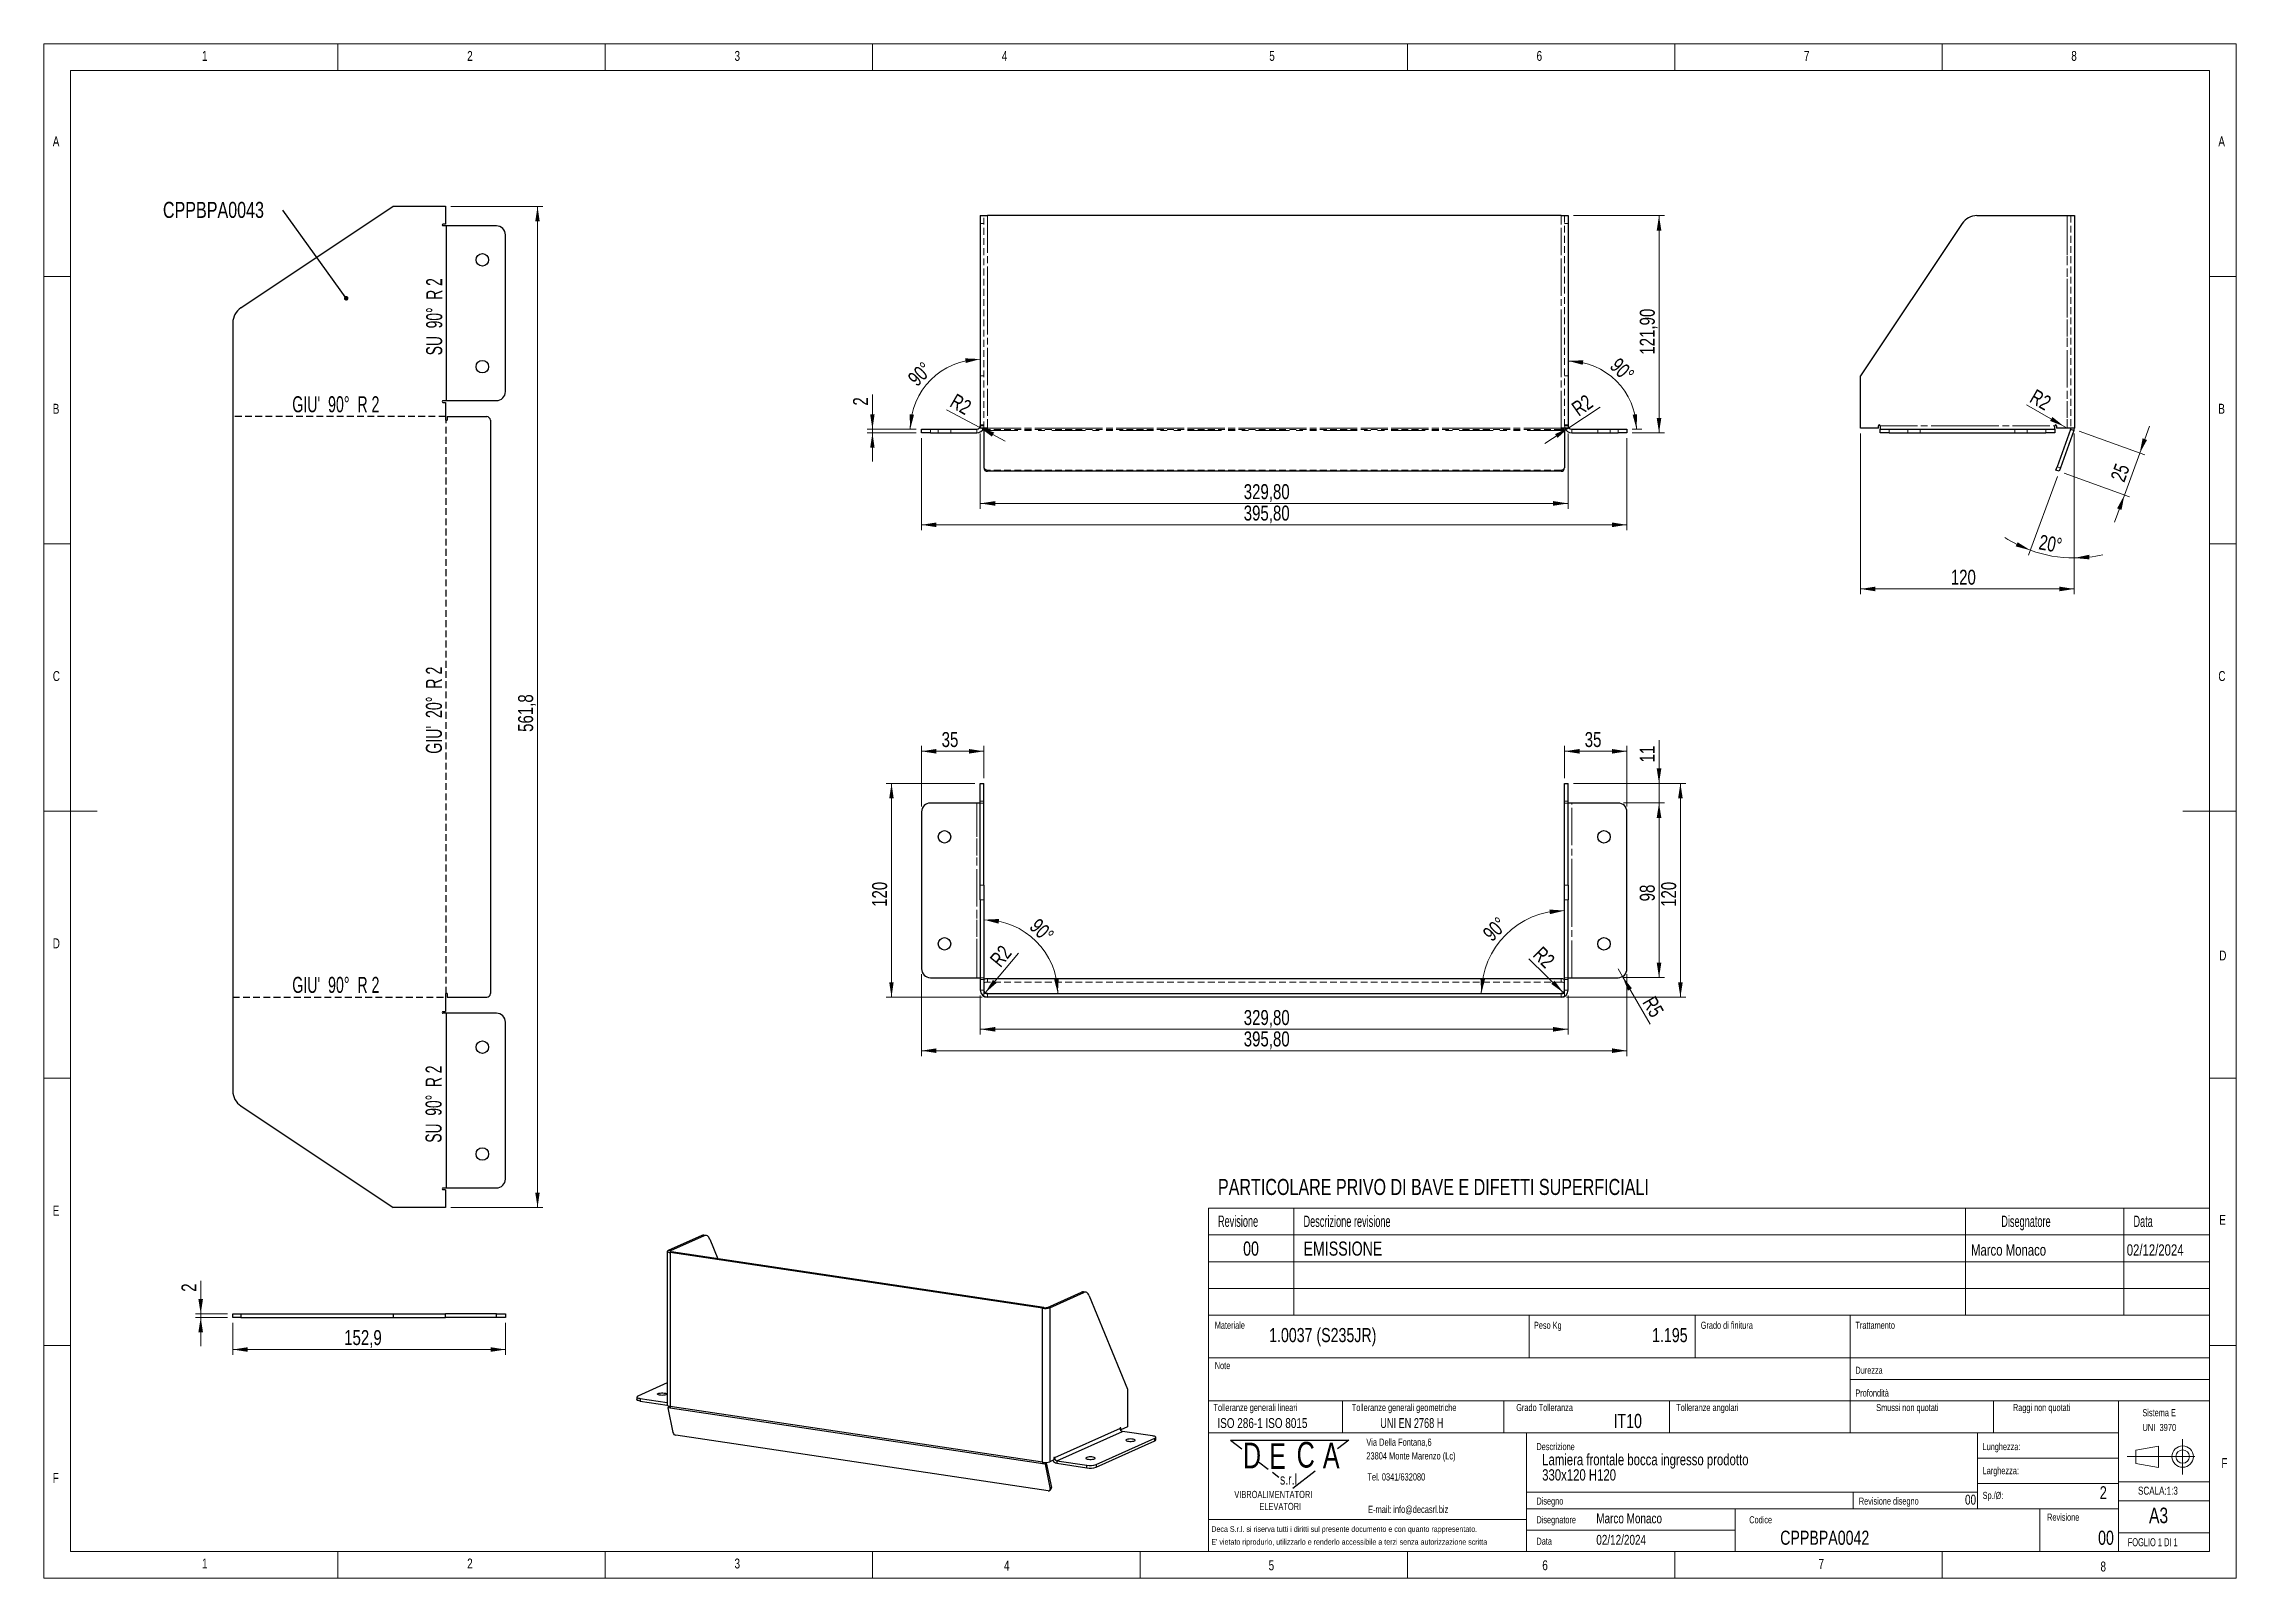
# Model space of a CAD drawing. Header units: millimetres. Extents: x 15 to 1245, y 15 to 876.
import ezdxf

# ---------------------------------------------------------------- set-up
doc = ezdxf.new("R2010")
doc.units = ezdxf.units.MM
doc.header["$LTSCALE"] = 3
for name, pattern in [('CENTERX2', [20.32, 12.7, -2.54, 2.54, -2.54]), ('HIDDEN', [1.905, 1.27, -0.635]), ('PHANTOM', [12.7, 6.35, -1.27, 1.27, -1.27, 1.27, -1.27])]:
    doc.linetypes.add(name, pattern=pattern)
doc.layers.add('FORMAT', color=7, linetype='Continuous')
doc.layers.add('TESTO', color=179, linetype='Continuous')
doc.styles.add('SLDTEXTSTYLE0', font='TXT', dxfattribs={"width": 0.75})
doc.styles.add('SLDTEXTSTYLE1', font='TXT', dxfattribs={"width": 0.732984})
doc.styles.add('SLDTEXTSTYLE2', font='TXT', dxfattribs={"width": 0.643617})
doc.styles.add('SLDTEXTSTYLE3', font='TXT', dxfattribs={"width": 0.694444})
doc.styles.add('SLDTEXTSTYLE4', font='TXT', dxfattribs={"width": 0.692308})
doc.styles.add('SLDTEXTSTYLE5', font='TXT', dxfattribs={"width": 0.605})
doc.styles.add('SLDTEXTSTYLE6', font='TXT', dxfattribs={"width": 0.645833})
doc.styles.add('SLDTEXTSTYLE7', font='TXT', dxfattribs={"width": 0.660714})
doc.dimstyles.new('SLDDIMSTYLE0', dxfattribs={"dimtxt": 8.4, "dimasz": 8.4, "dimexe": 0, "dimexo": 0.0625, "dimgap": 2.1, "dimtad": 1, "dimrnd": 1e-09, "dimzin": 12, "dimdsep": 46, "dimtxsty": 'SLDTEXTSTYLE0', "dimsah": 1, "dimcen": 0.09, "dimadec": 0, "dimazin": 3, "dimtfac": 1, "dimtofl": 0, "dimtmove": 0, "dimatfit": 3, "dimfxl": 1, "dimfrac": 2, "dimtolj": 1, "dimtzin": 12, "dimarcsym": 0})
doc.dimstyles.new('SLDDIMSTYLE1', dxfattribs={"dimtxt": 8.4, "dimasz": 8.4, "dimexe": 0, "dimexo": 0.0625, "dimgap": 2.1, "dimtad": 1, "dimrnd": 1e-09, "dimzin": 12, "dimdsep": 46, "dimtxsty": 'SLDTEXTSTYLE0', "dimsah": 1, "dimcen": 0.09, "dimadec": 0, "dimazin": 3, "dimtfac": 1, "dimtmove": 0, "dimatfit": 0, "dimfxl": 1, "dimfrac": 2, "dimtolj": 1, "dimtzin": 12, "dimarcsym": 0})
doc.dimstyles.new('SLDDIMSTYLE2', dxfattribs={"dimtxt": 8.4, "dimasz": 8.4, "dimexe": 0, "dimexo": 0.0625, "dimgap": 2.1, "dimtad": 1, "dimrnd": 1e-09, "dimzin": 12, "dimdsep": 46, "dimtxsty": 'SLDTEXTSTYLE0', "dimsah": 1, "dimcen": 0, "dimadec": 0, "dimazin": 3, "dimtfac": 1, "dimtofl": 0, "dimtmove": 0, "dimatfit": 3, "dimfxl": 1, "dimfrac": 2, "dimtolj": 1, "dimtzin": 12, "dimarcsym": 0})
doc.dimstyles.new('SLDDIMSTYLE3', dxfattribs={"dimtxt": 8.4, "dimasz": 8.4, "dimexe": 0, "dimexo": 0.0625, "dimgap": 2.1, "dimtad": 1, "dimdec": 4, "dimlfac": 3, "dimzin": 12, "dimdsep": 46, "dimtxsty": 'SLDTEXTSTYLE0', "dimsah": 1, "dimcen": 0.09, "dimazin": 3, "dimtfac": 1, "dimtofl": 0, "dimtmove": 0, "dimatfit": 3, "dimfxl": 1, "dimfrac": 2, "dimtolj": 1, "dimtzin": 12, "dimarcsym": 0})
doc.dimstyles.new('SLDDIMSTYLE4', dxfattribs={"dimtxt": 8.4, "dimasz": 8.4, "dimexe": 0, "dimexo": 0.0625, "dimgap": 2.1, "dimtad": 1, "dimrnd": 1e-09, "dimzin": 12, "dimdsep": 46, "dimtxsty": 'SLDTEXTSTYLE0', "dimsah": 1, "dimcen": 0, "dimadec": 0, "dimazin": 3, "dimtfac": 1, "dimtofl": 0, "dimtmove": 1, "dimatfit": 3, "dimfxl": 1, "dimfrac": 2, "dimtolj": 1, "dimtzin": 12, "dimarcsym": 0})
doc.dimstyles.new('SLDDIMSTYLE5', dxfattribs={"dimtxt": 8.4, "dimasz": 8.4, "dimexe": 0, "dimexo": 0.0625, "dimgap": 2.1, "dimtad": 1, "dimdec": 4, "dimlfac": 3, "dimzin": 12, "dimdsep": 46, "dimtxsty": 'SLDTEXTSTYLE0', "dimsah": 1, "dimcen": 0.09, "dimazin": 3, "dimtfac": 1, "dimtofl": 0, "dimtmove": 0, "dimatfit": 3, "dimfxl": 1, "dimfrac": 2, "dimtolj": 1, "dimtzin": 12, "dimarcsym": 0})
doc.dimstyles.new('SLDDIMSTYLE6', dxfattribs={"dimtxt": 8.4, "dimasz": 8.4, "dimexe": 0, "dimexo": 0.0625, "dimgap": 2.1, "dimtad": 1, "dimrnd": 1e-09, "dimzin": 12, "dimdsep": 46, "dimtxsty": 'SLDTEXTSTYLE0', "dimsah": 1, "dimcen": 0, "dimadec": 0, "dimazin": 3, "dimtfac": 1, "dimtofl": 0, "dimtmove": 1, "dimatfit": 3, "dimfxl": 1, "dimfrac": 2, "dimtolj": 1, "dimtzin": 12, "dimarcsym": 0})
doc.dimstyles.new('SLDDIMSTYLE7', dxfattribs={"dimtxt": 8.4, "dimasz": 8.4, "dimexe": 0, "dimexo": 0.0625, "dimgap": 2.1, "dimtad": 1, "dimdec": 1, "dimrnd": 1e-09, "dimzin": 12, "dimdsep": 46, "dimtxsty": 'SLDTEXTSTYLE0', "dimsah": 1, "dimcen": 0.09, "dimadec": 0, "dimazin": 3, "dimtfac": 1, "dimtdec": 1, "dimtofl": 0, "dimtmove": 0, "dimatfit": 3, "dimfxl": 1, "dimfrac": 2, "dimtolj": 1, "dimtzin": 12, "dimarcsym": 0})
doc.dimstyles.new('SLDDIMSTYLE8', dxfattribs={"dimtxt": 0.18, "dimasz": 2.584615, "dimexe": 0, "dimexo": 0.0625, "dimgap": 0, "dimtad": 0, "dimtih": 1, "dimtoh": 1, "dimdec": 0, "dimrnd": 1e-09, "dimzin": 0, "dimdsep": 46, "dimtxsty": 'Standard', "dimblk1": 'DOT', "dimblk2": 'DOT', "dimsah": 1, "dimcen": 0.09, "dimadec": 0, "dimazin": 0, "dimtfac": 2.584615, "dimtdec": 0, "dimtofl": 0, "dimtmove": 0, "dimatfit": 3, "dimldrblk": 'DOT', "dimfxl": 1, "dimfrac": 2, "dimtolj": 1, "dimtzin": 0, "dimarcsym": 0})

msp = doc.modelspace()

# ---------------------------------------------------------------- texts
at = {"color": 7, "linetype": 'Continuous', "lineweight": 0}
for s, insert, char_height, attachment_point, style in [('1', (103.75, 872.004073), 5.55625, 1, 'SLDTEXTSTYLE0'), ('2', (252.5, 872.004073), 5.55625, 1, 'SLDTEXTSTYLE0'), ('3', (402.5, 872.004073), 5.55625, 1, 'SLDTEXTSTYLE0'), ('4', (552.5, 872.004073), 5.55625, 1, 'SLDTEXTSTYLE0'), ('5', (702.5, 872.004073), 5.55625, 1, 'SLDTEXTSTYLE0'), ('6', (852.5, 872.004073), 5.55625, 1, 'SLDTEXTSTYLE0'), ('7', (1002.5, 872.004073), 5.55625, 1, 'SLDTEXTSTYLE0'), ('8', (1152.5, 872.004073), 5.55625, 1, 'SLDTEXTSTYLE0'), ('A', (20, 824.004061), 5.55625, 1, 'SLDTEXTSTYLE0'), ('A', (1235, 824.004061), 5.55625, 1, 'SLDTEXTSTYLE0'), ("GIU'  90°  R 2", (178.83894, 678.250801), 9, 2, 'SLDTEXTSTYLE7'), ('B', (20, 674.004061), 5.55625, 1, 'SLDTEXTSTYLE0'), ('B', (1235, 674.004061), 5.55625, 1, 'SLDTEXTSTYLE0'), ('C', (20, 524.004061), 5.55625, 1, 'SLDTEXTSTYLE0'), ('C', (1235, 524.004061), 5.55625, 1, 'SLDTEXTSTYLE0'), ('D', (20, 374.004061), 5.55625, 1, 'SLDTEXTSTYLE0'), ('D', (1235.505744, 367.191262), 5.55625, 1, 'SLDTEXTSTYLE0'), ("GIU'  90°  R 2", (178.83894, 352.429562), 9, 2, 'SLDTEXTSTYLE7'), ('E', (20, 224.004061), 5.55625, 1, 'SLDTEXTSTYLE0'), ('Revisione', (673.737803, 218.485821), 6.35, 1, 'SLDTEXTSTYLE5'), ('Descrizione revisione', (721.743752, 218.430868), 6.35, 1, 'SLDTEXTSTYLE5'), ('Disegnatore', (1113.221982, 218.430868), 6.35, 1, 'SLDTEXTSTYLE5'), ('Data', (1187.377796, 218.430868), 6.35, 1, 'SLDTEXTSTYLE5'), ('E', (1235.499763, 218.879068), 5.55625, 1, 'SLDTEXTSTYLE0'), ('00', (687.861578, 203.908173), 7.9375, 1, 'SLDTEXTSTYLE0'), ('EMISSIONE', (721.743752, 203.908173), 7.9375, 1, 'SLDTEXTSTYLE0'), ('Marco Monaco', (1096.234118, 202.329209), 6.35, 1, 'SLDTEXTSTYLE0'), ('02/12/2024', (1183.621828, 202.329209), 6.35, 1, 'SLDTEXTSTYLE0'), ('Materiale', (671.95411, 158.890755), 3.96875, 1, 'SLDTEXTSTYLE0'), ('1.0037 (S235JR)', (702.440325, 155.381008), 7.9375, 1, 'SLDTEXTSTYLE0'), ('Peso Kg', (851.015394, 158.890755), 3.96875, 1, 'SLDTEXTSTYLE0'), ('1.195', (937.225744, 155.381008), 7.9375, 3, 'SLDTEXTSTYLE0'), ('Grado di finitura', (944.603312, 158.890755), 3.96875, 1, 'SLDTEXTSTYLE0'), ('Trattamento', (1031.406885, 158.890755), 3.96875, 1, 'SLDTEXTSTYLE0'), ('Note', (671.95411, 136.291322), 3.96875, 1, 'SLDTEXTSTYLE0'), ('Durezza', (1031.380091, 133.657336), 3.96875, 1, 'SLDTEXTSTYLE0'), ('Tolleranze generali lineari', (671.242923, 112.731188), 3.96875, 1, 'SLDTEXTSTYLE0'), ('Tolleranze generali geometriche', (748.836138, 112.731188), 3.96875, 1, 'SLDTEXTSTYLE0'), ('Grado Tolleranza', (841.11594, 112.731188), 3.96875, 1, 'SLDTEXTSTYLE0'), ('Tolleranze angolari', (930.878312, 112.731188), 3.96875, 1, 'SLDTEXTSTYLE0'), ('Profondità', (1031.380091, 120.898825), 3.96875, 1, 'SLDTEXTSTYLE0'), ('Smussi non quotati', (1043.057627, 112.731188), 3.96875, 1, 'SLDTEXTSTYLE0'), ('Raggi non quotati', (1119.745559, 112.731188), 3.96875, 1, 'SLDTEXTSTYLE0'), ('ISO 286-1 ISO 8015', (673.435395, 104.810609), 5.55625, 1, 'SLDTEXTSTYLE0'), ('UNI EN 2768 H', (764.780163, 104.810609), 5.55625, 1, 'SLDTEXTSTYLE4'), ('IT10', (895.680414, 107.179056), 7.9375, 1, 'SLDTEXTSTYLE0'), ('Sistema E', (1192.421325, 109.840413), 3.96875, 1, 'SLDTEXTSTYLE0'), ('UNI  3970', (1192.421325, 101.548746), 3.96875, 1, 'SLDTEXTSTYLE3'), ('Descrizione', (852.428707, 90.811596), 3.96875, 1, 'SLDTEXTSTYLE0'), ('Lunghezza:', (1102.708947, 90.811596), 3.96875, 1, 'SLDTEXTSTYLE0'), ('F', (20, 74.004061), 5.55625, 1, 'SLDTEXTSTYLE0'), ('330x120 H120', (855.6391, 76.126608), 6.35, 1, 'SLDTEXTSTYLE0'), ('Lamiera frontale bocca ingresso prodotto', (855.6391, 84.714876), 6.35, 1, 'SLDTEXTSTYLE0'), ('Larghezza:', (1102.756737, 77.309412), 3.96875, 1, 'SLDTEXTSTYLE0'), ('F', (1236.702007, 82.375726), 5.55625, 1, 'SLDTEXTSTYLE0'), ('00', (1099.074864, 61.826466), 5.55625, 3, 'SLDTEXTSTYLE0'), ('Sp./Ø:', (1102.756737, 63.427081), 3.96875, 1, 'SLDTEXTSTYLE0'), ('2', (1172.448555, 66.58501), 7.14375, 3, 'SLDTEXTSTYLE0'), ('SCALA:1:3', (1189.958877, 66.331688), 4.5, 1, 'SLDTEXTSTYLE0'), ('Disegno', (852.428707, 60.247501), 3.96875, 1, 'SLDTEXTSTYLE0'), ('Disegnatore', (852.428707, 49.760551), 3.96875, 1, 'SLDTEXTSTYLE0'), ('Marco Monaco', (886.015653, 51.339516), 5.55625, 1, 'SLDTEXTSTYLE0'), ('Codice', (971.814553, 49.760551), 3.96875, 1, 'SLDTEXTSTYLE0'), ('Revisione disegno', (1033.307763, 60.247501), 3.96875, 1, 'SLDTEXTSTYLE0'), ('Revisione', (1138.957096, 51.175256), 3.96875, 1, 'SLDTEXTSTYLE0'), ('A3', (1196.123671, 54.588979), 8.73125, 1, 'SLDTEXTSTYLE0'), ('Deca S.r.l. si riserva tutti i diritti sul presente documento e con quanto rappresentato.', (670.031631, 44.148274), 3.175, 1, 'SLDTEXTSTYLE0'), ("E' vietato riprodurlo, utilizzarlo e renderlo accessibile a terzi senza autorizzazione scritta", (670.031631, 36.914941), 3.175, 1, 'SLDTEXTSTYLE0'), ('Data', (852.428707, 37.704424), 3.96875, 1, 'SLDTEXTSTYLE0'), ('02/12/2024', (886.015653, 39.283388), 5.55625, 1, 'SLDTEXTSTYLE0'), ('CPPBPA0042', (989.171206, 41.651835), 7.9375, 1, 'SLDTEXTSTYLE0'), ('00', (1176.399665, 41.651835), 7.9375, 3, 'SLDTEXTSTYLE0'), ('FOGLIO 1 DI 1', (1184.177287, 37.425977), 4.5, 1, 'SLDTEXTSTYLE4'), ('1', (103.75, 26.004073), 5.55625, 1, 'SLDTEXTSTYLE0'), ('2', (252.5, 26.004073), 5.55625, 1, 'SLDTEXTSTYLE0'), ('3', (402.5, 26.004073), 5.55625, 1, 'SLDTEXTSTYLE0'), ('4', (553.674626, 24.829447), 5.55625, 1, 'SLDTEXTSTYLE0'), ('5', (702.160623, 24.969983), 5.55625, 1, 'SLDTEXTSTYLE0'), ('6', (855.704281, 25.022471), 5.55625, 1, 'SLDTEXTSTYLE0'), ('7', (1010.669443, 25.748913), 5.55625, 1, 'SLDTEXTSTYLE0'), ('8', (1168.886201, 24.320885), 5.55625, 1, 'SLDTEXTSTYLE0')]:
    msp.add_mtext(s, dxfattribs=dict(at, insert=insert, char_height=char_height, attachment_point=attachment_point, style=style))
at = {"color": 7, "linetype": 'Continuous', "lineweight": 0, "char_height": 9, "attachment_point": 2, "rotation": 90}
for s, insert, style in [('SU  90°  R 2', (229.508283, 722.851863), 'SLDTEXTSTYLE6'), ("GIU'  20°  R 2", (229.33916, 502.064999), 'SLDTEXTSTYLE7'), ('SU  90°  R 2', (229.160255, 281.009385), 'SLDTEXTSTYLE6')]:
    msp.add_mtext(s, dxfattribs=dict(at, insert=insert, style=style))
at = {"layer": 'FORMAT', "char_height": 4.05, "attachment_point": 1, "style": 'SLDTEXTSTYLE2'}
for s, insert in [('Via Della Fontana,6', (756.98422, 93.328939)), ('23804 Monte Marenzo (Lc)', (756.98422, 85.649654)), ('Tel. 0341/632080', (757.586929, 73.850224)), ('VIBROALIMENTATORI', (682.913485, 63.993071)), ('ELEVATORI', (696.984679, 57.266811)), ('E-mail: info@decasrl.biz', (757.975899, 55.599056))]:
    msp.add_mtext(s, dxfattribs=dict(at, insert=insert))
at = {"layer": 'TESTO', "attachment_point": 1, "style": 'SLDTEXTSTYLE1'}
for s, insert, char_height in [('D', (687.735425, 91.038089), 14.4), ('E', (702.440325, 90.71947), 14.4), ('C', (717.887041, 91.458088), 14.4), ('A', (732.580143, 91.038089), 14.4), ('s.r.l.', (708.547859, 73.510918), 6)]:
    msp.add_mtext(s, dxfattribs=dict(at, insert=insert, char_height=char_height))

# ---------------------------------------------------------------- blocks, each defined once
blk = doc.blocks.new('SW_NOTE_0')
at = {"color": 0, "linetype": 'Continuous', "lineweight": 0, "insert": (0, 116), "char_height": 90, "attachment_point": 1, "style": 'SLDTEXTSTYLE0'}
blk.add_mtext('PARTICOLARE PRIVO DI BAVE E DIFETTI SUPERFICIALI', dxfattribs=at)
blk = doc.blocks.new('Particolare privo di bave e dif.sup.')
at = {"color": 7, "linetype": 'Continuous', "lineweight": 0}
blk.add_blockref('SW_NOTE_0', (8, -6), dxfattribs=at)
blk = doc.blocks.new('_D')
at = {"color": 7, "linetype": 'Continuous', "lineweight": 0}
for p, q in [((868.2, 464), (868.2, 482)), ((903.2, 448), (903.2, 482)), ((868.2, 479), (903.2, 479))]:
    blk.add_line(p, q, dxfattribs=at)
at = {"color": 7, "linetype": 'Continuous', "lineweight": 18}
for points in [[(868.2, 479), (876.6, 477.7), (876.6, 480.3)], [(903.2, 479), (894.8, 480.3), (894.8, 477.7)]]:
    blk.add_solid(points, dxfattribs=at)
at = {"color": 7, "linetype": 'Continuous', "lineweight": 18, "insert": (879.5, 489.8), "char_height": 8.4, "attachment_point": 1, "style": 'SLDTEXTSTYLE0'}
blk.add_mtext('35', dxfattribs=at)
blk = doc.blocks.new('_D_1')
at = {"color": 7, "linetype": 'Continuous', "lineweight": 0}
for p, q in [((873.2, 461), (936.2, 461)), ((933.2, 461), (933.2, 341)), ((869.2, 341), (936.2, 341))]:
    blk.add_line(p, q, dxfattribs=at)
at = {"color": 7, "linetype": 'Continuous', "lineweight": 18}
for points in [[(933.2, 461), (931.9, 452.6), (934.5, 452.6)], [(933.2, 341), (934.5, 349.4), (931.9, 349.4)]]:
    blk.add_solid(points, dxfattribs=at)
at = {"color": 7, "linetype": 'Continuous', "lineweight": 18, "insert": (922.4, 391.7), "char_height": 8.4, "attachment_point": 1, "rotation": 90, "style": 'SLDTEXTSTYLE0'}
blk.add_mtext('120', dxfattribs=at)
blk = doc.blocks.new('_D_2')
at = {"color": 7, "linetype": 'Continuous', "lineweight": 0}
for p, q in [((901.2, 450), (924.2, 450)), ((921.2, 352), (921.2, 450)), ((901.2, 352), (924.2, 352))]:
    blk.add_line(p, q, dxfattribs=at)
at = {"color": 7, "linetype": 'Continuous', "lineweight": 18}
for points in [[(921.2, 450), (919.9, 441.6), (922.5, 441.6)], [(921.2, 352), (922.5, 360.4), (919.9, 360.4)]]:
    blk.add_solid(points, dxfattribs=at)
at = {"color": 7, "linetype": 'Continuous', "lineweight": 18, "insert": (910.4, 394.8), "char_height": 8.4, "attachment_point": 1, "rotation": 90, "style": 'SLDTEXTSTYLE0'}
blk.add_mtext('98', dxfattribs=at)
blk = doc.blocks.new('_D_3')
at = {"color": 7, "linetype": 'Continuous', "lineweight": 0}
for p, q in [((921.2, 461), (921.2, 485.2)), ((873.2, 461), (924.2, 461)), ((921.2, 450), (921.2, 461)), ((901.2, 450), (924.2, 450)), ((921.2, 450), (921.2, 433.8))]:
    blk.add_line(p, q, dxfattribs=at)
at = {"color": 7, "linetype": 'Continuous', "lineweight": 18}
for points in [[(921.2, 461), (922.5, 469.4), (919.9, 469.4)], [(921.2, 450), (919.9, 441.6), (922.5, 441.6)]]:
    blk.add_solid(points, dxfattribs=at)
at = {"color": 7, "linetype": 'Continuous', "lineweight": 18, "insert": (910.4, 472.8), "char_height": 8.4, "attachment_point": 1, "rotation": 90, "style": 'SLDTEXTSTYLE0'}
blk.add_mtext('11', dxfattribs=at)
blk = doc.blocks.new('_D_4')
at = {"color": 7, "linetype": 'Continuous', "lineweight": 0}
for p, q in [((540.4, 342), (540.4, 320)), ((870.2, 342), (870.2, 320)), ((540.4, 323), (870.2, 323))]:
    blk.add_line(p, q, dxfattribs=at)
at = {"color": 7, "linetype": 'Continuous', "lineweight": 18}
for points in [[(540.4, 323), (548.8, 321.7), (548.8, 324.3)], [(870.2, 323), (861.8, 324.3), (861.8, 321.7)]]:
    blk.add_solid(points, dxfattribs=at)
at = {"color": 7, "linetype": 'Continuous', "lineweight": 18, "insert": (688.2, 333.8), "char_height": 8.4, "attachment_point": 1, "style": 'SLDTEXTSTYLE0'}
blk.add_mtext('329,80', dxfattribs=at)
blk = doc.blocks.new('_D_5')
at = {"color": 7, "linetype": 'Continuous', "lineweight": 0}
for p, q in [((507.4, 354), (507.4, 308)), ((903.2, 354), (903.2, 308)), ((903.2, 311), (507.4, 311))]:
    blk.add_line(p, q, dxfattribs=at)
at = {"color": 7, "linetype": 'Continuous', "lineweight": 18}
for points in [[(507.4, 311), (515.8, 309.7), (515.8, 312.3)], [(903.2, 311), (894.8, 312.3), (894.8, 309.7)]]:
    blk.add_solid(points, dxfattribs=at)
at = {"color": 7, "linetype": 'Continuous', "lineweight": 18, "insert": (688.2, 321.8), "char_height": 8.4, "attachment_point": 1, "style": 'SLDTEXTSTYLE0'}
blk.add_mtext('395,80', dxfattribs=at)
blk = doc.blocks.new('_D_6')
at = {"color": 7, "linetype": 'Continuous', "lineweight": 0}
for p, q in [((537.4, 461), (487.6, 461)), ((490.6, 341), (490.6, 461)), ((541.4, 341), (487.6, 341))]:
    blk.add_line(p, q, dxfattribs=at)
at = {"color": 7, "linetype": 'Continuous', "lineweight": 18}
for points in [[(490.6, 461), (489.3, 452.6), (491.8, 452.6)], [(490.6, 341), (491.8, 349.4), (489.3, 349.4)]]:
    blk.add_solid(points, dxfattribs=at)
at = {"color": 7, "linetype": 'Continuous', "lineweight": 18, "insert": (479.7, 391.7), "char_height": 8.4, "attachment_point": 1, "rotation": 90, "style": 'SLDTEXTSTYLE0'}
blk.add_mtext('120', dxfattribs=at)
blk = doc.blocks.new('_D_7')
at = {"color": 7, "linetype": 'Continuous', "lineweight": 0}
for p, q in [((507.4, 448), (507.4, 482)), ((542.4, 464), (542.4, 482)), ((542.4, 479), (507.4, 479))]:
    blk.add_line(p, q, dxfattribs=at)
at = {"color": 7, "linetype": 'Continuous', "lineweight": 18}
for points in [[(507.4, 479), (515.8, 477.7), (515.8, 480.3)], [(542.4, 479), (534, 480.3), (534, 477.7)]]:
    blk.add_solid(points, dxfattribs=at)
at = {"color": 7, "linetype": 'Continuous', "lineweight": 18, "insert": (518.7, 489.8), "char_height": 8.4, "attachment_point": 1, "style": 'SLDTEXTSTYLE0'}
blk.add_mtext('35', dxfattribs=at)
blk = doc.blocks.new('_D_8')
at = {"color": 7, "linetype": 'Continuous', "lineweight": 0}
for q in [(898.2, 357), (916.2, 325.8)]:
    blk.add_line((900.7, 352.6), q, dxfattribs=at)
at = {"color": 7, "linetype": 'Continuous', "lineweight": 18}
blk.add_solid([(900.7, 352.6), (903.8, 344.7), (906, 346)], dxfattribs=at)
at = {"color": 7, "linetype": 'Continuous', "lineweight": 18, "insert": (918.9, 342.4), "char_height": 8.4, "attachment_point": 1, "rotation": 300, "style": 'SLDTEXTSTYLE0'}
blk.add_mtext('R5', dxfattribs=at)
blk = doc.blocks.new('_D_9')
at = {"color": 7, "linetype": 'Continuous', "lineweight": 18}
blk.add_arc((542.4, 343), 41.5, 0, 90, dxfattribs=at)
for points in [[(542.4, 384.5), (550.6, 382.3), (550.9, 384.9)], [(583.9, 343), (584.4, 351.5), (581.8, 351.2)]]:
    blk.add_solid(points, dxfattribs=at)
at = {"color": 7, "linetype": 'Continuous', "lineweight": 18, "insert": (573.4, 385.9), "char_height": 8.4, "attachment_point": 1, "rotation": 315, "style": 'SLDTEXTSTYLE0'}
blk.add_mtext('90°', dxfattribs=at)
blk = doc.blocks.new('_D_10')
at = {"color": 7, "linetype": 'Continuous', "lineweight": 18}
blk.add_arc((868.2, 343), 46.7, 90, 180, dxfattribs=at)
for points in [[(868.2, 389.6), (859.7, 390.2), (860, 387.6)], [(821.5, 343), (823.6, 351.2), (821, 351.4)]]:
    blk.add_solid(points, dxfattribs=at)
at = {"color": 7, "linetype": 'Continuous', "lineweight": 18, "insert": (821.6, 377.7), "char_height": 8.4, "attachment_point": 1, "rotation": 45, "style": 'SLDTEXTSTYLE0'}
blk.add_mtext('90°', dxfattribs=at)
blk = doc.blocks.new('_D_11')
at = {"color": 7, "linetype": 'Continuous', "lineweight": 0}
blk.add_line((543.1, 343.4), (561.8, 365.8), dxfattribs=at)
at = {"color": 7, "linetype": 'Continuous', "lineweight": 18}
blk.add_solid([(543.1, 343.4), (549.5, 349), (547.5, 350.7)], dxfattribs=at)
at = {"color": 7, "linetype": 'Continuous', "lineweight": 18, "insert": (545.2, 362.6), "char_height": 8.4, "attachment_point": 1, "rotation": 50.6594, "style": 'SLDTEXTSTYLE0'}
blk.add_mtext('R2', dxfattribs=at)
blk = doc.blocks.new('_D_12')
at = {"color": 7, "linetype": 'Continuous', "lineweight": 0}
blk.add_line((867.6, 343.5), (848.1, 362.5), dxfattribs=at)
at = {"color": 7, "linetype": 'Continuous', "lineweight": 18}
blk.add_solid([(867.6, 343.5), (862.5, 350.3), (860.7, 348.5)], dxfattribs=at)
at = {"color": 7, "linetype": 'Continuous', "lineweight": 18, "insert": (855.8, 370.2), "char_height": 8.4, "attachment_point": 1, "rotation": 315, "style": 'SLDTEXTSTYLE0'}
blk.add_mtext('R2', dxfattribs=at)
blk = doc.blocks.new('_D_13')
at = {"color": 7, "linetype": 'Continuous', "lineweight": 0}
for p, q in [((540.4, 657.3), (540.4, 615.1)), ((870.2, 657.3), (870.2, 615.1)), ((870.2, 618.1), (540.4, 618.1))]:
    blk.add_line(p, q, dxfattribs=at)
at = {"color": 7, "linetype": 'Continuous', "lineweight": 18}
for points in [[(540.4, 618.1), (548.8, 616.8), (548.8, 619.4)], [(870.2, 618.1), (861.8, 619.4), (861.8, 616.8)]]:
    blk.add_solid(points, dxfattribs=at)
at = {"color": 7, "linetype": 'Continuous', "lineweight": 18, "insert": (688.2, 628.9), "char_height": 8.4, "attachment_point": 1, "style": 'SLDTEXTSTYLE0'}
blk.add_mtext('329,80', dxfattribs=at)
blk = doc.blocks.new('_D_14')
at = {"color": 7, "linetype": 'Continuous', "lineweight": 0}
for p, q in [((507.4, 654.7), (507.4, 603.1)), ((903.2, 654.7), (903.2, 603.1)), ((507.4, 606.1), (903.2, 606.1))]:
    blk.add_line(p, q, dxfattribs=at)
at = {"color": 7, "linetype": 'Continuous', "lineweight": 18}
for points in [[(507.4, 606.1), (515.8, 604.8), (515.8, 607.4)], [(903.2, 606.1), (894.8, 607.4), (894.8, 604.8)]]:
    blk.add_solid(points, dxfattribs=at)
at = {"color": 7, "linetype": 'Continuous', "lineweight": 18, "insert": (688.2, 616.9), "char_height": 8.4, "attachment_point": 1, "style": 'SLDTEXTSTYLE0'}
blk.add_mtext('395,80', dxfattribs=at)
blk = doc.blocks.new('_D_15')
at = {"color": 7, "linetype": 'Continuous', "lineweight": 0}
for p, q in [((873.2, 779.6), (924.2, 779.6)), ((921.2, 657.7), (921.2, 779.6)), ((906.2, 657.7), (924.2, 657.7))]:
    blk.add_line(p, q, dxfattribs=at)
at = {"color": 7, "linetype": 'Continuous', "lineweight": 18}
for points in [[(921.2, 779.6), (919.9, 771.2), (922.5, 771.2)], [(921.2, 657.7), (922.5, 666.1), (919.9, 666.1)]]:
    blk.add_solid(points, dxfattribs=at)
at = {"color": 7, "linetype": 'Continuous', "lineweight": 18, "insert": (910.4, 701.6), "char_height": 8.4, "attachment_point": 1, "rotation": 90, "style": 'SLDTEXTSTYLE0'}
blk.add_mtext('121,90', dxfattribs=at)
blk = doc.blocks.new('_D_16')
at = {"color": 7, "linetype": 'Continuous', "lineweight": 0}
blk.add_line((906.2, 659.7), (911.6, 659.7), dxfattribs=at)
at = {"color": 7, "linetype": 'Continuous', "lineweight": 18}
blk.add_arc((870.2, 659.7), 38.3, 0, 90, dxfattribs=at)
for points in [[(870.2, 698.1), (878.4, 695.9), (878.7, 698.4)], [(908.6, 659.7), (908.9, 668.2), (906.4, 667.9)]]:
    blk.add_solid(points, dxfattribs=at)
at = {"color": 7, "linetype": 'Continuous', "lineweight": 18, "insert": (899, 700.5), "char_height": 8.4, "attachment_point": 1, "rotation": 315, "style": 'SLDTEXTSTYLE0'}
blk.add_mtext('90°', dxfattribs=at)
blk = doc.blocks.new('_D_17')
at = {"color": 7, "linetype": 'Continuous', "lineweight": 0}
blk.add_line((504.4, 659.7), (498.1, 659.7), dxfattribs=at)
at = {"color": 7, "linetype": 'Continuous', "lineweight": 18}
blk.add_arc((540.4, 659.7), 39.3, 90, 180, dxfattribs=at)
for points in [[(540.4, 699.1), (531.9, 699.5), (532.2, 696.9)], [(501.1, 659.7), (503.2, 667.9), (500.7, 668.2)]]:
    blk.add_solid(points, dxfattribs=at)
at = {"color": 7, "linetype": 'Continuous', "lineweight": 18, "insert": (499, 689.2), "char_height": 8.4, "attachment_point": 1, "rotation": 45, "style": 'SLDTEXTSTYLE0'}
blk.add_mtext('90°', dxfattribs=at)
blk = doc.blocks.new('_D_18')
at = {"color": 7, "linetype": 'Continuous', "lineweight": 0}
for p, q in [((479.9, 659.7), (479.9, 679.2)), ((504.4, 659.7), (476.9, 659.7)), ((504.4, 657.7), (476.9, 657.7)), ((479.9, 657.7), (479.9, 659.7)), ((479.9, 657.7), (479.9, 641.6))]:
    blk.add_line(p, q, dxfattribs=at)
at = {"color": 7, "linetype": 'Continuous', "lineweight": 18}
for points in [[(479.9, 659.7), (481.1, 668.1), (478.6, 668.1)], [(479.9, 657.7), (478.6, 649.3), (481.1, 649.3)]]:
    blk.add_solid(points, dxfattribs=at)
at = {"color": 7, "linetype": 'Continuous', "lineweight": 18, "insert": (469, 673), "char_height": 8.4, "attachment_point": 1, "rotation": 90, "style": 'SLDTEXTSTYLE0'}
blk.add_mtext('2', dxfattribs=at)
blk = doc.blocks.new('_D_19')
at = {"color": 7, "linetype": 'Continuous', "lineweight": 0}
for q in [(888.2, 672.2), (857.1, 651.7)]:
    blk.add_line((870.6, 660.6), q, dxfattribs=at)
at = {"color": 7, "linetype": 'Continuous', "lineweight": 18}
blk.add_solid([(870.6, 660.6), (862.9, 657), (864.3, 654.9)], dxfattribs=at)
at = {"color": 7, "linetype": 'Continuous', "lineweight": 18, "insert": (871.3, 673.5), "char_height": 8.4, "attachment_point": 1, "rotation": 35.2171, "style": 'SLDTEXTSTYLE0'}
blk.add_mtext('R2', dxfattribs=at)
blk = doc.blocks.new('_D_20')
at = {"color": 7, "linetype": 'Continuous', "lineweight": 0}
for q in [(521.5, 670.7), (554.4, 653.1)]:
    blk.add_line((540.1, 660.7), q, dxfattribs=at)
at = {"color": 7, "linetype": 'Continuous', "lineweight": 18}
blk.add_solid([(540.1, 660.7), (546.9, 655.6), (548.2, 657.9)], dxfattribs=at)
at = {"color": 7, "linetype": 'Continuous', "lineweight": 18, "insert": (526.9, 680.1), "char_height": 8.4, "attachment_point": 1, "rotation": 330, "style": 'SLDTEXTSTYLE0'}
blk.add_mtext('R2', dxfattribs=at)
blk = doc.blocks.new('_D_21')
at = {"color": 7, "linetype": 'Continuous', "lineweight": 0}
for p, q in [((1157, 658.6), (1193.7, 645.3)), ((1190.9, 646.3), (1196.4, 661.5)), ((1190.9, 646.3), (1182.3, 622.8)), ((1148.5, 635.1), (1185.1, 621.8)), ((1182.3, 622.8), (1176.8, 607.6))]:
    blk.add_line(p, q, dxfattribs=at)
at = {"color": 7, "linetype": 'Continuous', "lineweight": 18}
for points in [[(1190.9, 646.3), (1195, 653.7), (1192.5, 654.6)], [(1182.3, 622.8), (1178.2, 615.3), (1180.7, 614.5)]]:
    blk.add_solid(points, dxfattribs=at)
at = {"color": 7, "linetype": 'Continuous', "lineweight": 18, "insert": (1174.3, 632.4), "char_height": 8.4, "attachment_point": 1, "rotation": 70, "style": 'SLDTEXTSTYLE0'}
blk.add_mtext('25', dxfattribs=at)
blk = doc.blocks.new('_D_22')
at = {"color": 7, "linetype": 'Continuous', "lineweight": 0}
for p, q in [((1034.2, 657.3), (1034.2, 567.1)), ((1154.2, 657.3), (1154.2, 567.1)), ((1034.2, 570.1), (1154.2, 570.1))]:
    blk.add_line(p, q, dxfattribs=at)
at = {"color": 7, "linetype": 'Continuous', "lineweight": 18}
for points in [[(1034.2, 570.1), (1042.6, 568.8), (1042.6, 571.4)], [(1154.2, 570.1), (1145.8, 571.4), (1145.8, 568.8)]]:
    blk.add_solid(points, dxfattribs=at)
at = {"color": 7, "linetype": 'Continuous', "lineweight": 18, "insert": (1084.9, 580.9), "char_height": 8.4, "attachment_point": 1, "style": 'SLDTEXTSTYLE0'}
blk.add_mtext('120', dxfattribs=at)
blk = doc.blocks.new('_D_23')
at = {"color": 7, "linetype": 'Continuous', "lineweight": 0}
for p, q in [((1154.2, 657.3), (1154.2, 584.5)), ((1144.7, 633.3), (1128.5, 589))]:
    blk.add_line(p, q, dxfattribs=at)
at = {"color": 7, "linetype": 'Continuous', "lineweight": 18}
for start, end in [(237.24, 250), (250, 270), (270, 282.76)]:
    blk.add_arc((1154.2, 659.6), 72.1, start, end, dxfattribs=at)
for points in [[(1129.6, 591.8), (1122.4, 596.3), (1121.3, 594)], [(1154.2, 587.5), (1162.7, 586.7), (1162.6, 589.3)]]:
    blk.add_solid(points, dxfattribs=at)
at = {"color": 7, "linetype": 'Continuous', "lineweight": 18, "insert": (1135.3, 600.7), "char_height": 8.4, "attachment_point": 1, "rotation": 350, "style": 'SLDTEXTSTYLE0'}
blk.add_mtext('20°', dxfattribs=at)
blk = doc.blocks.new('_D_24')
at = {"color": 7, "linetype": 'Continuous', "lineweight": 0}
for q in [(1127.4, 673.5), (1150.2, 660.3)]:
    blk.add_line((1148.5, 661.3), q, dxfattribs=at)
at = {"color": 7, "linetype": 'Continuous', "lineweight": 18}
blk.add_solid([(1148.5, 661.3), (1141.9, 666.6), (1140.6, 664.4)], dxfattribs=at)
at = {"color": 7, "linetype": 'Continuous', "lineweight": 18, "insert": (1132.7, 682.6), "char_height": 8.4, "attachment_point": 1, "rotation": 330, "style": 'SLDTEXTSTYLE0'}
blk.add_mtext('R2', dxfattribs=at)
blk = doc.blocks.new('_D_25')
at = {"color": 7, "linetype": 'Continuous', "lineweight": 0}
for p, q in [((243.3, 784.8), (295, 784.8)), ((292, 784.8), (292, 223)), ((243.3, 223), (295, 223))]:
    blk.add_line(p, q, dxfattribs=at)
at = {"color": 7, "linetype": 'Continuous', "lineweight": 18}
for points in [[(292, 784.8), (290.7, 776.4), (293.2, 776.4)], [(292, 223), (293.2, 231.4), (290.7, 231.4)]]:
    blk.add_solid(points, dxfattribs=at)
at = {"color": 7, "linetype": 'Continuous', "lineweight": 18, "insert": (281.1, 489.9), "char_height": 8.4, "attachment_point": 1, "rotation": 90, "style": 'SLDTEXTSTYLE0'}
blk.add_mtext('561,8', dxfattribs=at)
blk = doc.blocks.new('SW_NOTE_0_1')
at = {"color": 0, "linetype": 'Continuous', "lineweight": 0, "insert": (-38.9, 4.6), "char_height": 9, "attachment_point": 2, "style": 'SLDTEXTSTYLE0'}
blk.add_mtext('CPPBPA0043', dxfattribs=at)
blk = doc.blocks.new('_Dot')
at = {"color": 0, "linetype": 'ByBlock', "lineweight": -2}
blk.add_line((-0.5, 0), (-1, 0), dxfattribs=at)
at = {"color": 0, "linetype": 'ByBlock', "const_width": 0.5}
blk.add_lwpolyline([(-0.25, 0, 1), (0.25, 0, 1)], format="xyb", close=True, dxfattribs=at)
blk = doc.blocks.new('_D_26')
at = {"color": 7, "linetype": 'Continuous', "lineweight": 0}
for p, q in [((121, 158.3), (121, 140.3)), ((274, 158.3), (274, 140.3)), ((121, 143.3), (274, 143.3))]:
    blk.add_line(p, q, dxfattribs=at)
at = {"color": 7, "linetype": 'Continuous', "lineweight": 18}
for points in [[(121, 143.3), (129.4, 142), (129.4, 144.6)], [(274, 143.3), (265.6, 144.6), (265.6, 142)]]:
    blk.add_solid(points, dxfattribs=at)
at = {"color": 7, "linetype": 'Continuous', "lineweight": 18, "insert": (183.5, 154.2), "char_height": 8.4, "attachment_point": 1, "style": 'SLDTEXTSTYLE0'}
blk.add_mtext('152,9', dxfattribs=at)
blk = doc.blocks.new('_D_27')
at = {"color": 7, "linetype": 'Continuous', "lineweight": 0}
for p, q in [((103, 163.3), (103, 181.9)), ((118, 163.3), (100, 163.3)), ((118, 161.3), (100, 161.3)), ((103, 161.3), (103, 163.3)), ((103, 161.3), (103, 145.2))]:
    blk.add_line(p, q, dxfattribs=at)
at = {"color": 7, "linetype": 'Continuous', "lineweight": 18}
for points in [[(103, 163.3), (104.3, 171.7), (101.7, 171.7)], [(103, 161.3), (101.7, 152.9), (104.3, 152.9)]]:
    blk.add_solid(points, dxfattribs=at)
at = {"color": 7, "linetype": 'Continuous', "lineweight": 18, "insert": (92.2, 175.7), "char_height": 8.4, "attachment_point": 1, "rotation": 90, "style": 'SLDTEXTSTYLE0'}
blk.add_mtext('2', dxfattribs=at)

# ---------------------------------------------------------------- dimensions: what is measured, and where the dimension line sits
at = {"color": 7, "linetype": 'Continuous', "lineweight": 18}
for base, p1, p2, angle, dimstyle, picture, middle in [((291.953459, 222.984387), (240.326912, 784.826864), (240.326912, 222.984387), 90, 'SLDDIMSTYLE7', '_D_25', (291.953459, 503.905625)), ((921.212574, 779.623133), (903.212574, 657.723133), (870.212574, 779.623133), 90, 'SLDDIMSTYLE0', '_D_15', (921.212574, 718.673133)), ((479.851432, 659.723133), (507.412574, 657.723133), (507.412574, 659.723133), 90, 'SLDDIMSTYLE1', '_D_18', (479.851432, 676.135042)), ((1182.318128, 622.790883), (1154.185932, 659.633848), (1145.692777, 636.121421), 70, 'SLDDIMSTYLE1', '_D_21', (1186.593257, 634.536705)), ((921.212574, 460.964199), (898.212574, 449.964199), (870.212574, 460.964199), 90, 'SLDDIMSTYLE1', '_D_3', (921.212574, 478.964199)), ((490.552574, 460.964199), (544.412574, 340.964199), (540.412574, 460.964199), 90, 'SLDDIMSTYLE0', '_D_6', (490.552574, 400.964199)), ((933.212574, 340.964199), (870.212574, 460.964199), (866.212574, 340.964199), 90, 'SLDDIMSTYLE0', '_D_1', (933.212574, 400.964199)), ((921.212574, 449.964199), (898.212574, 351.964199), (898.212574, 449.964199), 90, 'SLDDIMSTYLE0', '_D_2', (921.212574, 400.964199)), ((103.03222, 163.335974), (121.03222, 161.335974), (121.03222, 163.335974), 90, 'SLDDIMSTYLE1', '_D_27', (103.03222, 178.820071))]:
    dim = msp.add_linear_dim(base=base, p1=p1, p2=p2, angle=angle, dimstyle=dimstyle, dxfattribs=at)
    dim.commit()
    dim.dimension.update_dxf_attribs({"geometry": picture, "text_midpoint": middle, "dimtype": 160})
for base, line1, line2, dimstyle, picture, middle in [((512.590381, 687.545326), ((507.412574, 659.723133), (538.412574, 659.723133)), ((540.412574, 660.328441), (540.412574, 779.623133)), 'SLDDIMSTYLE5', '_D_17', (512.590381, 687.545326)), ((897.322465, 686.833024), ((872.212574, 659.723133), (903.212574, 659.723133)), ((870.212574, 660.328441), (870.212574, 779.623133)), 'SLDDIMSTYLE5', '_D_16', (897.322465, 686.833024)), ((1141.718352, 588.571333), ((1154.246701, 660.328441), (1154.246701, 779.623133)), ((1145.692777, 636.121421), (1154.005471, 658.96036)), 'SLDDIMSTYLE3', '_D_23', (1141.718352, 588.571333)), ((571.757877, 372.309503), ((544.412574, 342.964199), (866.212574, 342.964199)), ((542.412574, 395.612362), (542.412574, 344.964199)), 'SLDDIMSTYLE3', '_D_9', (571.757877, 372.309503)), ((835.207215, 375.969558), ((868.212574, 395.612362), (868.212574, 344.964199)), ((866.212574, 342.964199), (544.412574, 342.964199)), 'SLDDIMSTYLE3', '_D_10', (835.207215, 375.969558))]:
    dim = msp.add_angular_dim_2l(base=base, line1=line1, line2=line2, dimstyle=dimstyle, dxfattribs=at)
    dim.commit()
    dim.dimension.update_dxf_attribs({"geometry": picture, "text_midpoint": middle, "dimtype": 162})
for center, mpoint, dimstyle, picture, middle in [((538.412574, 661.723133), (540.144625, 660.723133), 'SLDDIMSTYLE6', '_D_20', (526.284059, 668.725581)), ((872.212574, 661.723133), (870.578627, 660.569782), 'SLDDIMSTYLE6', '_D_19', (883.612878, 669.770256)), ((1150.246701, 660.328441), (1148.51465, 661.328441), 'SLDDIMSTYLE2', '_D_24', (1132.203216, 670.745899)), ((544.412574, 344.964199), (543.144715, 343.417418), 'SLDDIMSTYLE4', '_D_11', (558.093872, 361.655307)), ((866.212574, 344.964199), (867.626787, 343.549986), 'SLDDIMSTYLE4', '_D_12', (852.259856, 358.916977)), ((898.212574, 356.964199), (900.712574, 352.634072), 'SLDDIMSTYLE2', '_D_8', (913.288992, 330.851158))]:
    dim = msp.add_radius_dim(center=center, mpoint=mpoint, dimstyle=dimstyle, dxfattribs=at)
    dim.commit()
    dim.dimension.update_dxf_attribs({"geometry": picture, "text_midpoint": middle, "dimtype": 164})
for base, p1, p2, dimstyle, picture, middle in [((903.212574, 606.121421), (507.412574, 657.723133), (903.212574, 657.723133), 'SLDDIMSTYLE0', '_D_14', (705.312574, 606.121421)), ((540.412574, 618.121421), (870.212574, 660.328441), (540.412574, 660.328441), 'SLDDIMSTYLE0', '_D_13', (705.312574, 618.121421)), ((1154.246701, 570.121421), (1034.246701, 660.328441), (1154.246701, 660.328441), 'SLDDIMSTYLE0', '_D_22', (1094.246701, 570.121421)), ((507.412574, 478.964199), (542.412574, 460.964199), (507.412574, 444.964199), 'SLDDIMSTYLE0', '_D_7', (524.912574, 478.964199)), ((903.212574, 478.964199), (868.212574, 460.964199), (903.212574, 444.964199), 'SLDDIMSTYLE0', '_D', (885.712574, 478.964199)), ((507.412574, 310.964199), (903.212574, 356.964199), (507.412574, 356.964199), 'SLDDIMSTYLE0', '_D_5', (705.312574, 310.964199)), ((870.212574, 322.964199), (540.412574, 344.964199), (870.212574, 344.964199), 'SLDDIMSTYLE0', '_D_4', (705.312574, 322.964199)), ((273.953459, 143.335974), (121.03222, 161.335974), (273.953459, 161.335974), 'SLDDIMSTYLE7', '_D_26', (197.492839, 143.335974))]:
    dim = msp.add_linear_dim(base=base, p1=p1, p2=p2, dimstyle=dimstyle, dxfattribs=at)
    dim.commit()
    dim.dimension.update_dxf_attribs({"geometry": picture, "text_midpoint": middle, "dimtype": 160})

# ---------------------------------------------------------------- linework, layer by layer
at = {"color": 7, "linetype": 'Continuous', "lineweight": 18}
for p, q in [((1245, 876), (15, 876)), ((15, 876), (15, 15)), ((180, 861), (180, 876)), ((330, 876), (330, 861)), ((480, 861), (480, 876)), ((780, 861), (780, 876)), ((930, 876), (930, 861)), ((1080, 861), (1080, 876)), ((1245, 15), (1245, 876)), ((1230, 861), (30, 861)), ((30, 861), (30, 30)), ((1230, 861), (1230, 30)), ((30, 745.5), (15, 745.5)), ((1245, 745.5), (1230, 745.5)), ((15, 595.5), (30, 595.5)), ((1230, 595.5), (1245, 595.5)), ((15, 445.5), (45, 445.5)), ((1245, 445.5), (1215, 445.5)), ((15, 295.5), (30, 295.5)), ((1230, 295.5), (1245, 295.5)), ((1229.9993, 222.599408), (668.3993, 222.599408)), ((668.3993, 207.599408), (668.3993, 222.599408)), ((668.3993, 222.599408), (1229.9993, 222.599408)), ((716.3993, 207.599408), (716.3993, 222.599408)), ((1093.235038, 207.599408), (1093.235038, 222.599408)), ((1181.9993, 207.599408), (1181.9993, 222.599408)), ((1229.9993, 207.599408), (1229.9993, 222.599408)), ((1229.9993, 207.599408), (1229.9993, 222.599408)), ((1229.9993, 29.999408), (1229.9993, 222.582113)), ((668.3993, 207.599408), (1229.9993, 207.599408)), ((668.3993, 207.599408), (668.3993, 162.599408)), ((716.3993, 207.599408), (716.3993, 162.599408)), ((1093.235038, 207.599408), (1093.235038, 162.599408)), ((1181.9993, 207.599408), (1181.9993, 162.599408)), ((1229.9993, 207.599408), (1229.9993, 162.599408)), ((1229.9993, 207.599408), (1229.9993, 162.599408)), ((668.3993, 192.599408), (1229.9993, 192.599408)), ((668.3993, 177.599408), (1229.9993, 177.599408)), ((668.3993, 162.599408), (1229.9993, 162.599408)), ((668.406885, 162.572531), (668.406885, 29.972531)), ((668.406885, 162.572531), (1230.007737, 162.572531)), ((848.406885, 162.572531), (848.406885, 138.572531)), ((941.406885, 162.572531), (941.406885, 138.572531)), ((1028.406885, 138.572531), (1028.406885, 162.572531)), ((1229.9993, 162.599408), (1229.9993, 29.999408)), ((1230.007737, 162.572531), (1230.007737, 29.972531)), ((30, 145.5), (15, 145.5)), ((668.406885, 138.572531), (1230.007737, 138.572531)), ((1028.406885, 138.572531), (1028.406885, 114.569792)), ((1230, 145.5), (1245, 145.5)), ((1028.406885, 126.572531), (1230.007737, 126.572531)), ((668.406885, 114.569792), (1230.007737, 114.569792)), ((743.606462, 114.569792), (743.606462, 96.572531)), ((834.198963, 114.569792), (834.198963, 96.572531)), ((927.139222, 114.569792), (927.139222, 96.572531)), ((1028.456216, 114.569792), (1028.456216, 96.572531)), ((1108.841634, 114.569792), (1108.841634, 96.572531)), ((1179.006885, 114.569792), (1179.006885, 29.972531)), ((668.406885, 96.572531), (846.906885, 96.572531)), ((846.906885, 96.572531), (846.906885, 29.972531)), ((846.906885, 96.572531), (1179.006885, 96.572531)), ((1099.899533, 96.572531), (1099.899533, 82.372531)), ((1201.432059, 89.157246), (1188.669737, 86.907246)), ((1188.669737, 86.907246), (1188.669737, 79.407246)), ((1201.432059, 89.157246), (1201.370995, 77.157246)), ((1099.899533, 82.372531), (1099.899533, 68.172531)), ((1099.899533, 82.372531), (1179.006885, 82.372531)), ((1201.370995, 77.157246), (1188.669737, 79.407246)), ((846.906885, 63.272531), (1099.899533, 63.272531)), ((1030.196821, 63.272531), (1030.196821, 53.972531)), ((1099.899533, 68.172531), (1099.899533, 53.972531)), ((1099.899533, 68.172531), (1179.006885, 68.172531)), ((1179.006885, 68.972531), (1230.007737, 68.972531)), ((1179.007737, 68.972531), (1230.007737, 68.972531)), ((1179.007737, 68.972531), (1179.007737, 29.972531)), ((846.906885, 53.972531), (1179.006885, 53.972531)), ((963.969646, 53.972531), (963.969646, 29.972531)), ((1134.925717, 53.972531), (1134.925717, 29.972531)), ((1179.007737, 58.472531), (1230.007737, 58.472531)), ((668.406885, 47.972531), (847.103372, 47.972531)), ((963.969646, 41.972531), (846.906885, 41.972531)), ((1179.007737, 40.472531), (1230.007737, 40.472531)), ((30, 30), (1230, 30)), ((180, 15), (180, 30)), ((330, 30), (330, 15)), ((480, 15), (480, 30)), ((630, 15), (630, 30)), ((668.398449, 29.999408), (1229.9993, 29.999408)), ((668.3993, 29.999408), (1229.9993, 29.999408)), ((668.406885, 29.972531), (1230.007737, 29.972531)), ((668.407737, 29.972531), (1230.007737, 29.972531)), ((780, 15), (780, 30)), ((930, 15), (930, 30)), ((1080, 15), (1080, 30)), ((15, 15), (1245, 15)), ((668.4, 15), (683.4, 15))]:
    msp.add_line(p, q, dxfattribs=at)
at = {"color": 7, "linetype": 'Continuous', "lineweight": 25}
for p, q in [((125.485218, 727.795529), (211.03222, 784.826864)), ((211.03222, 784.826864), (240.326912, 784.826864)), ((240.326912, 784.826864), (240.326912, 774.826864)), ((540.412574, 779.623133), (540.412574, 660.328441)), ((540.412574, 779.623133), (544.412574, 779.623133)), ((866.212574, 779.623133), (544.412574, 779.623133)), ((866.212574, 779.623133), (870.212574, 779.623133)), ((870.212574, 779.623133), (870.212574, 660.328441)), ((1091.278036, 775.170135), (1034.246701, 689.623133)), ((1099.598539, 779.623133), (1150.246701, 779.623133)), ((1150.246701, 779.623133), (1154.246701, 779.623133)), ((1154.246701, 779.623133), (1154.246701, 660.328441)), ((240.326912, 774.826864), (238.93222, 774.826864)), ((268.953459, 773.826864), (238.93222, 773.826864)), ((273.953459, 680.826864), (273.953459, 768.826864)), ((121.03222, 719.475026), (121.03222, 288.336224)), ((1034.246701, 660.328441), (1034.246701, 689.623133)), ((238.93222, 675.826864), (268.953459, 675.826864)), ((238.93222, 674.826864), (240.326912, 674.826864)), ((240.326912, 674.826864), (240.326912, 664.805625)), ((240.326912, 664.805625), (241.220521, 664.805625)), ((241.220521, 666.805625), (241.220521, 664.805625)), ((241.220521, 666.805625), (263.525213, 666.805625)), ((265.525213, 664.805625), (265.525213, 343.005625)), ((507.412574, 657.723133), (507.412574, 659.723133)), ((507.412574, 659.723133), (512.412574, 659.723133)), ((512.412574, 657.723133), (507.412574, 657.723133)), ((512.412574, 659.723133), (538.412574, 659.723133)), ((512.412574, 657.723133), (538.412574, 657.723133)), ((544.412574, 660.328441), (540.412574, 660.328441)), ((544.412574, 659.644401), (542.412574, 659.644401)), ((542.412574, 658.96036), (542.412574, 659.644401)), ((544.412574, 658.96036), (542.412574, 658.96036)), ((542.412574, 658.96036), (542.412574, 638.000806)), ((544.412574, 658.96036), (544.412574, 660.328441)), ((866.212574, 660.328441), (866.212574, 658.96036)), ((870.212574, 660.328441), (866.212574, 660.328441)), ((868.212574, 659.644401), (866.212574, 659.644401)), ((868.212574, 658.96036), (866.212574, 658.96036)), ((868.212574, 659.644401), (868.212574, 658.96036)), ((868.212574, 658.96036), (868.212574, 638.000806)), ((872.212574, 659.723133), (898.212574, 659.723133)), ((872.212574, 657.723133), (898.212574, 657.723133)), ((898.212574, 659.723133), (903.212574, 659.723133)), ((903.212574, 657.723133), (898.212574, 657.723133)), ((903.212574, 659.723133), (903.212574, 657.723133)), ((1044.246701, 660.328441), (1034.246701, 660.328441)), ((1044.246701, 660.328441), (1044.246701, 661.723133)), ((1045.246701, 661.723133), (1045.246701, 659.723133)), ((1045.246701, 657.723133), (1045.246701, 659.723133)), ((1045.246701, 659.723133), (1050.246701, 659.723133)), ((1050.246701, 657.723133), (1045.246701, 657.723133)), ((1050.246701, 659.723133), (1138.246701, 659.723133)), ((1050.246701, 657.723133), (1138.246701, 657.723133)), ((1138.246701, 659.723133), (1143.246701, 659.723133)), ((1143.246701, 657.723133), (1138.246701, 657.723133)), ((1143.246701, 659.723133), (1143.246701, 661.723133)), ((1143.246701, 659.723133), (1143.246701, 657.723133)), ((1144.246701, 661.723133), (1144.246701, 660.328441)), ((1150.246701, 660.328441), (1144.246701, 660.328441)), ((1152.126086, 659.644401), (1144.497432, 638.684846)), ((1154.005471, 658.96036), (1146.376817, 638.000806)), ((1154.246701, 660.328441), (1150.246701, 660.328441)), ((1154.005471, 658.96036), (1152.126086, 659.644401)), ((866.212574, 636.121421), (544.412574, 636.121421)), ((1143.813392, 636.805461), (1144.497432, 638.684846)), ((1145.692777, 636.121421), (1143.813392, 636.805461)), ((1146.376817, 638.000806), (1145.692777, 636.121421)), ((540.412574, 460.964199), (542.412574, 460.964199)), ((540.412574, 403.932865), (540.412574, 460.964199)), ((542.412574, 403.932865), (542.412574, 460.964199)), ((868.212574, 460.964199), (870.212574, 460.964199)), ((868.212574, 403.932865), (868.212574, 460.964199)), ((870.212574, 403.932865), (870.212574, 460.964199)), ((507.412574, 444.964199), (507.412574, 356.964199)), ((538.412574, 449.964199), (512.412574, 449.964199)), ((540.412574, 449.964199), (538.412574, 449.964199)), ((872.212574, 449.964199), (870.212574, 449.964199)), ((898.212574, 449.964199), (872.212574, 449.964199)), ((903.212574, 356.964199), (903.212574, 444.964199)), ((540.412574, 395.612362), (540.412574, 403.932865)), ((540.412574, 395.612362), (540.412574, 344.964199)), ((542.412574, 403.932865), (542.412574, 395.612362)), ((542.412574, 395.612362), (542.412574, 344.964199)), ((868.212574, 395.612362), (868.212574, 403.932865)), ((868.212574, 344.964199), (868.212574, 395.612362)), ((870.212574, 403.932865), (870.212574, 395.612362)), ((870.212574, 344.964199), (870.212574, 395.612362)), ((512.412574, 351.964199), (538.412574, 351.964199)), ((538.412574, 351.964199), (540.412574, 351.964199)), ((866.212574, 351.397508), (544.412574, 351.397508)), ((870.212574, 351.964199), (872.212574, 351.964199)), ((872.212574, 351.964199), (898.212574, 351.964199)), ((238.93222, 332.984387), (240.326912, 332.984387)), ((241.220521, 343.005625), (240.326912, 343.005625)), ((240.326912, 343.005625), (240.326912, 332.984387)), ((241.220521, 343.005625), (241.220521, 341.005625)), ((241.220521, 341.005625), (263.525213, 341.005625)), ((542.412574, 341.205429), (542.412574, 341.500098)), ((543.044493, 341.205429), (542.412574, 341.205429)), ((544.412574, 343.084814), (543.728533, 343.084814)), ((866.212574, 342.964199), (544.412574, 342.964199)), ((866.212574, 340.964199), (544.412574, 340.964199)), ((866.896614, 343.084814), (866.212574, 343.084814)), ((868.212574, 341.205429), (867.580654, 341.205429)), ((868.212574, 341.500098), (868.212574, 341.205429)), ((268.953459, 331.984387), (238.93222, 331.984387)), ((273.953459, 238.984387), (273.953459, 326.984387)), ((125.485218, 280.015721), (211.03222, 222.984387)), ((238.93222, 233.984387), (268.953459, 233.984387)), ((240.326912, 222.984387), (211.03222, 222.984387)), ((240.326912, 232.984387), (238.93222, 232.984387)), ((240.326912, 232.984387), (240.326912, 222.984387)), ((364.806051, 198.404551), (364.806051, 111.982183)), ((384.201036, 207.307136), (365.207975, 198.792779)), ((366.507013, 198.598665), (365.207975, 198.792779)), ((367.056051, 198.068335), (366.306051, 197.732119)), ((575.321282, 166.499131), (366.306051, 197.732119)), ((366.306051, 197.732119), (366.306051, 111.309751)), ((385.500074, 207.113021), (366.507013, 198.598665)), ((366.507013, 198.210436), (366.507013, 198.598665)), ((576.071282, 166.835347), (367.056051, 198.068335)), ((385.500074, 207.113021), (384.201036, 207.307136)), ((386.608486, 207.28622), (385.309448, 207.480334)), ((388.620262, 205.285814), (393.159188, 194.167763)), ((578.12032, 166.977448), (597.113381, 175.491804)), ((579.419358, 166.783334), (598.412419, 175.29769)), ((598.412419, 175.29769), (597.113381, 175.491804)), ((599.520832, 175.470889), (598.221794, 175.665003)), ((601.532608, 173.470483), (622.919358, 121.083857)), ((121.03222, 161.335974), (121.03222, 163.335974)), ((121.03222, 163.335974), (125.485218, 163.335974)), ((125.485218, 161.335974), (121.03222, 161.335974)), ((125.485218, 163.335974), (125.485218, 161.335974)), ((125.485218, 163.335974), (211.03222, 163.335974)), ((125.485218, 161.335974), (211.03222, 161.335974)), ((211.03222, 163.335974), (211.03222, 161.335974)), ((211.03222, 163.335974), (240.326912, 163.335974)), ((211.03222, 161.335974), (240.326912, 161.335974)), ((240.326912, 161.335974), (240.326912, 163.335974)), ((268.953459, 163.335974), (240.326912, 163.335974)), ((268.953459, 161.335974), (240.326912, 161.335974)), ((268.953459, 161.335974), (268.953459, 163.335974)), ((268.953459, 163.335974), (273.953459, 163.335974)), ((273.953459, 161.335974), (268.953459, 161.335974)), ((273.953459, 163.335974), (273.953459, 161.335974)), ((576.071282, 166.835347), (575.321282, 166.499131)), ((575.321282, 80.076763), (575.321282, 166.499131)), ((578.12032, 166.977448), (579.419358, 166.783334)), ((579.419358, 166.783334), (579.419358, 80.360966)), ((364.806051, 124.563265), (348.273846, 117.15208)), ((347.771441, 116.666794), (347.771441, 115.217905)), ((349.646441, 115.826255), (349.646441, 114.377366)), ((349.646441, 115.826255), (364.806051, 113.560966)), ((349.646441, 114.377366), (364.806051, 112.112077)), ((365.097474, 110.55332), (365.802243, 111.364808)), ((366.306087, 111.289519), (365.802243, 111.364808)), ((575.321282, 80.076763), (366.306051, 111.309751)), ((622.919358, 121.083857), (622.919358, 99.861482)), ((366.396512, 110.359205), (365.097474, 110.55332)), ((365.097474, 110.55332), (367.958219, 96.651725)), ((575.411743, 79.126217), (366.396512, 110.359205)), ((618.794358, 99.022672), (582.044358, 82.548098)), ((618.82712, 99.241921), (619.169358, 99.19078)), ((622.919358, 99.861482), (619.169358, 98.180403)), ((619.169358, 98.180403), (619.169358, 99.19078)), ((578.529004, 63.978105), (369.513772, 95.211094)), ((583.343396, 80.905095), (620.093396, 97.379669)), ((605.353487, 78.736863), (638.353487, 93.530358)), ((605.353487, 77.287974), (638.353487, 92.08147)), ((619.002254, 98.205374), (619.169358, 98.180403)), ((636.980892, 94.856184), (620.093396, 97.379669)), ((638.353487, 92.08147), (638.353487, 93.530358)), ((638.855892, 92.566755), (638.855892, 94.015644)), ((575.411743, 79.126217), (576.116513, 79.937706)), ((576.710781, 78.932103), (575.411743, 79.126217)), ((577.415551, 79.743592), (576.116513, 79.937706)), ((577.415551, 79.743592), (576.710781, 78.932103)), ((576.710781, 78.932103), (579.571526, 65.030509)), ((577.415551, 79.743592), (580.276296, 65.841997)), ((581.669358, 81.369613), (579.419358, 80.360966)), ((581.669358, 82.37999), (581.669358, 81.369613)), ((582.044358, 82.548098), (581.70212, 82.599238)), ((583.343396, 80.905095), (600.230892, 78.381609)), ((583.343396, 80.905095), (583.343396, 79.456206)), ((583.343396, 79.456206), (600.230892, 76.932721)), ((600.230892, 76.932721), (600.230892, 78.381609)), ((605.353487, 78.736863), (605.353487, 77.287974)), ((579.405, 64.241049), (580.109769, 65.052537)), ((579.571526, 65.030509), (580.276296, 65.841997))]:
    msp.add_line(p, q, dxfattribs=at)
at = {"color": 7, "linetype": 'HIDDEN', "lineweight": 18}
for p, q in [((540.412574, 775.170135), (542.412574, 775.170135)), ((542.412574, 660.328441), (542.412574, 779.623133)), ((544.412574, 779.623133), (544.412574, 660.328441)), ((866.212574, 660.328441), (866.212574, 779.623133)), ((868.212574, 779.623133), (868.212574, 660.328441)), ((868.212574, 775.170135), (870.212574, 775.170135)), ((1150.246701, 660.328441), (1150.246701, 779.623133)), ((1152.246701, 779.623133), (1152.246701, 660.328441)), ((540.412574, 689.623133), (542.412574, 689.623133)), ((868.212574, 689.623133), (870.212574, 689.623133)), ((512.412574, 657.723133), (512.412574, 659.723133)), ((516.812574, 659.723133), (516.812574, 657.723133)), ((523.812574, 657.723133), (523.812574, 659.723133)), ((538.412574, 659.723133), (538.412574, 657.723133)), ((542.412574, 662.223133), (540.412574, 662.223133)), ((542.412574, 661.723133), (540.412574, 661.723133)), ((866.212574, 660.328441), (544.412574, 660.328441)), ((866.212574, 659.644401), (544.412574, 659.644401)), ((870.212574, 662.223133), (868.212574, 662.223133)), ((870.212574, 661.723133), (868.212574, 661.723133)), ((872.212574, 659.723133), (872.212574, 657.723133)), ((886.812574, 659.723133), (886.812574, 657.723133)), ((893.812574, 657.723133), (893.812574, 659.723133)), ((898.212574, 659.723133), (898.212574, 657.723133)), ((1045.246701, 661.723133), (1143.246701, 661.723133)), ((1050.246701, 657.723133), (1050.246701, 659.723133)), ((1060.746701, 659.723133), (1060.746701, 657.723133)), ((1067.746701, 657.723133), (1067.746701, 659.723133)), ((1120.746701, 659.723133), (1120.746701, 657.723133)), ((1127.746701, 657.723133), (1127.746701, 659.723133)), ((1138.246701, 659.723133), (1138.246701, 657.723133)), ((866.212574, 636.805461), (544.412574, 636.805461)), ((544.412574, 636.121421), (544.412574, 636.805461)), ((866.212574, 636.805461), (866.212574, 636.121421)), ((1146.376817, 638.000806), (1144.497432, 638.684846)), ((538.412574, 351.964199), (538.412574, 449.964199)), ((540.412574, 450.964199), (542.412574, 450.964199)), ((540.412574, 449.964199), (542.412574, 449.964199)), ((868.212574, 450.964199), (870.212574, 450.964199)), ((868.212574, 449.964199), (870.212574, 449.964199)), ((872.212574, 351.964199), (872.212574, 449.964199)), ((542.412574, 351.964199), (540.412574, 351.964199)), ((540.412574, 350.964199), (542.412574, 350.964199)), ((542.412574, 344.964199), (540.412574, 344.964199)), ((542.412574, 343.084814), (542.412574, 344.964199)), ((544.412574, 349.518123), (544.412574, 351.397508)), ((866.212574, 349.518123), (544.412574, 349.518123)), ((866.212574, 351.397508), (866.212574, 349.518123)), ((870.212574, 351.964199), (868.212574, 351.964199)), ((868.212574, 350.964199), (870.212574, 350.964199)), ((868.212574, 343.084814), (868.212574, 344.964199)), ((868.212574, 344.964199), (870.212574, 344.964199)), ((542.412574, 341.500098), (542.412574, 343.084814)), ((543.728533, 343.084814), (542.412574, 343.084814)), ((544.412574, 341.205429), (543.044493, 341.205429)), ((544.412574, 343.084814), (544.412574, 342.964199)), ((544.412574, 342.964199), (544.412574, 340.964199)), ((866.212574, 341.205429), (544.412574, 341.205429)), ((866.212574, 342.964199), (866.212574, 343.084814)), ((866.212574, 342.964199), (866.212574, 340.964199)), ((867.580654, 341.205429), (866.212574, 341.205429)), ((868.212574, 343.084814), (866.896614, 343.084814)), ((868.212574, 343.084814), (868.212574, 341.500098))]:
    msp.add_line(p, q, dxfattribs=at)
at = {"color": 8, "linetype": 'PHANTOM', "lineweight": 18}
for p, q in [((544.412574, 779.623133), (544.412574, 660.328441)), ((866.212574, 660.328441), (866.212574, 779.623133)), ((1150.246701, 779.623133), (1150.246701, 660.328441)), ((512.412574, 659.723133), (512.412574, 657.723133)), ((538.412574, 659.723133), (538.412574, 657.723133)), ((866.212574, 660.328441), (544.412574, 660.328441)), ((866.212574, 658.96036), (544.412574, 658.96036)), ((872.212574, 659.723133), (872.212574, 657.723133)), ((898.212574, 657.723133), (898.212574, 659.723133)), ((1045.246701, 661.723133), (1143.246701, 661.723133)), ((1050.246701, 659.723133), (1050.246701, 657.723133)), ((1138.246701, 657.723133), (1138.246701, 659.723133)), ((1144.497432, 638.684846), (1146.376817, 638.000806)), ((538.412574, 449.964199), (538.412574, 351.964199)), ((872.212574, 351.964199), (872.212574, 449.964199)), ((540.412574, 403.932865), (542.412574, 403.932865)), ((542.412574, 395.612362), (540.412574, 395.612362)), ((868.212574, 403.932865), (870.212574, 403.932865)), ((870.212574, 395.612362), (868.212574, 395.612362)), ((542.412574, 344.964199), (540.412574, 344.964199)), ((868.212574, 344.964199), (870.212574, 344.964199)), ((866.212574, 343.084814), (544.412574, 343.084814)), ((544.412574, 342.964199), (544.412574, 340.964199)), ((866.212574, 342.964199), (866.212574, 340.964199))]:
    msp.add_line(p, q, dxfattribs=at)
at = {"color": 7, "linetype": 'Continuous'}
for p, q in [((240.942839, 675.826864), (240.942839, 773.826864)), ((240.942839, 233.984387), (240.942839, 331.984387))]:
    msp.add_line(p, q, dxfattribs=at)
at = {"color": 7, "linetype": 'HIDDEN'}
for p, q in [((240.326912, 666.816245), (121.03222, 666.816245)), ((240.773716, 343.005625), (240.773716, 664.805625)), ((121.03222, 340.995006), (240.326912, 340.995006))]:
    msp.add_line(p, q, dxfattribs=at)
at = {"color": 7, "linetype": 'CENTERX2', "lineweight": 18}
for p, q in [((1214.988209, 92.999109), (1214.988209, 73.214457)), ((1183.808947, 83.243072), (1224.301903, 83.243072))]:
    msp.add_line(p, q, dxfattribs=at)
at = {"color": 7, "linetype": 'HIDDEN', "lineweight": 18, "flags": 128}
for points in [[(542.161551, 660.328441), (542.335715, 660.942772), (542.412574, 661.723133)], [(868.212574, 661.723133), (868.289433, 660.942772), (868.463596, 660.328441)], [(542.412574, 348.834083), (542.451003, 348.967532), (542.564815, 349.095854), (542.749634, 349.214115), (542.99836, 349.317772), (543.301433, 349.402841), (543.647207, 349.466054), (544.022393, 349.504979), (544.412574, 349.518123)], [(866.212574, 349.518123), (866.602754, 349.504979), (866.977941, 349.466054), (867.323714, 349.402841), (867.626787, 349.317772), (867.875513, 349.214115), (868.060333, 349.095854), (868.174144, 348.967532), (868.212574, 348.834083)]]:
    msp.add_lwpolyline(points, dxfattribs=at)
at = {"color": 7, "linetype": 'Continuous', "lineweight": 25, "flags": 128}
for points in [[(544.412574, 351.397508), (544.022393, 351.384365), (543.647207, 351.345439), (543.301433, 351.282227), (542.99836, 351.197157), (542.749634, 351.0935), (542.564815, 350.975239), (542.451003, 350.846918), (542.412574, 350.713468)], [(868.212574, 350.713468), (868.174144, 350.846918), (868.060333, 350.975239), (867.875513, 351.0935), (867.626787, 351.197157), (867.323714, 351.282227), (866.977941, 351.345439), (866.602754, 351.384365), (866.212574, 351.397508)], [(365.207975, 198.792779), (364.96526, 198.654135), (364.831716, 198.505899), (364.812474, 198.353768), (364.908273, 198.203589), (365.115433, 198.061133), (365.425991, 197.931874), (365.828013, 197.820779), (366.306051, 197.732119)], [(366.507013, 198.598665), (366.385656, 198.529343), (366.318884, 198.455225), (366.309262, 198.379159), (366.357162, 198.30407), (366.460742, 198.232842), (366.616021, 198.168212), (366.817032, 198.112665), (367.056051, 198.068335)], [(388.620262, 205.285814), (388.341848, 205.869361), (388.020599, 206.362458), (387.661358, 206.757674), (387.269541, 207.04905), (386.851052, 207.232195), (386.412201, 207.304349), (385.9596, 207.264424), (385.500074, 207.113021)], [(601.532608, 173.470483), (601.254193, 174.05403), (600.932944, 174.547127), (600.573704, 174.942343), (600.181886, 175.233719), (599.763398, 175.416864), (599.324546, 175.489018), (598.871946, 175.449093), (598.412419, 175.29769)], [(349.646441, 114.377366), (349.048894, 114.488191), (348.546366, 114.627059), (348.158168, 114.788633), (347.899219, 114.966703), (347.77947, 115.154427), (347.771441, 115.217905)], [(348.273846, 117.15208), (347.970453, 116.978774), (347.803523, 116.793479), (347.77947, 116.603316), (347.899219, 116.415592), (348.158168, 116.237521), (348.546366, 116.075948), (349.048894, 115.93708), (349.646441, 115.826255)], [(359.629325, 118.593253), (360.117188, 118.751589), (360.763697, 118.865672), (361.511406, 118.925365), (362.293878, 118.925365), (363.041587, 118.865672), (363.688095, 118.751589), (364.175958, 118.593253), (364.461827, 118.404734), (364.520302, 118.202782), (364.346185, 118.005341), (363.954949, 117.829954), (363.381357, 117.692207), (362.676374, 117.604337), (361.902642, 117.574153), (361.128909, 117.604337), (360.423927, 117.692207), (359.850334, 117.829954), (359.459098, 118.005341), (359.284982, 118.202782), (359.343456, 118.404734), (359.629325, 118.593253)], [(366.306051, 111.309751), (365.828013, 111.398411), (365.425991, 111.509506), (365.115433, 111.638765), (364.908273, 111.781221), (364.812474, 111.9314), (364.806051, 111.982183)], [(619.169358, 99.19078), (619.155086, 99.322998), (619.114441, 99.422291), (619.053611, 99.473542), (618.981858, 99.468948), (618.910105, 99.40921), (618.849276, 99.303421), (618.808631, 99.167687), (618.794358, 99.022672)], [(626.998008, 92.089185), (627.283877, 92.277704), (627.342351, 92.479657), (627.168235, 92.677098), (626.776999, 92.852484), (626.203406, 92.990232), (625.498424, 93.078101), (624.724691, 93.108285), (623.950959, 93.078101), (623.245976, 92.990232), (622.672384, 92.852484), (622.281148, 92.677098), (622.107031, 92.479657), (622.165505, 92.277704), (622.451375, 92.089185), (622.939238, 91.930849), (623.585746, 91.816767), (624.333455, 91.757073), (625.115927, 91.757073), (625.863636, 91.816767), (626.510145, 91.930849), (626.998008, 92.089185)], [(638.353487, 93.530358), (638.65688, 93.703664), (638.82381, 93.888959), (638.847863, 94.079123), (638.728114, 94.266846), (638.469165, 94.444917), (638.080967, 94.606491), (637.578439, 94.745358), (636.980892, 94.856184)], [(576.10559, 79.995156), (576.105994, 79.992851), (576.116513, 79.937706)], [(582.044358, 82.548098), (582.030086, 82.680316), (581.989441, 82.779609), (581.928611, 82.83086), (581.856858, 82.826266), (581.785105, 82.766528), (581.724276, 82.660739), (581.683631, 82.525005), (581.669358, 82.37999)], [(604.498008, 82.002711), (604.783877, 82.19123), (604.842351, 82.393182), (604.668235, 82.590624), (604.276999, 82.76601), (603.703406, 82.903757), (602.998424, 82.991627), (602.224691, 83.021811), (601.450959, 82.991627), (600.745976, 82.903757), (600.172384, 82.76601), (599.781148, 82.590624), (599.607031, 82.393182), (599.665505, 82.19123), (599.951375, 82.002711), (600.439238, 81.844375), (601.085746, 81.730293), (601.833455, 81.670599), (602.615927, 81.670599), (603.363636, 81.730293), (604.010145, 81.844375), (604.498008, 82.002711)]]:
    msp.add_lwpolyline(points, dxfattribs=at)
at = {"color": 7, "linetype": 'Continuous', "lineweight": 25}
for centre in [(261.053459, 754.826864), (261.053459, 694.826864), (520.312574, 430.964199), (890.312574, 430.964199), (520.312574, 370.964199), (890.312574, 370.964199), (261.053459, 312.984387), (261.053459, 252.984387)]:
    msp.add_circle(centre, 3.5, dxfattribs=at)
at = {"color": 7, "linetype": 'Continuous', "lineweight": 18}
for radius in [6, 3.75]:
    msp.add_circle((1214.988209, 83.243072), radius, dxfattribs=at)
at = {"color": 7, "linetype": 'Continuous', "lineweight": 25}
for centre, radius, start, end in [((1099.598539, 769.623133), 10, 90, 146.309932474), ((238.93222, 774.326864), 0.5, 90, 270), ((268.953459, 768.826864), 5, 0, 90), ((131.03222, 719.475026), 10, 123.690067526, 180), ((268.953459, 680.826864), 5, 270, 0), ((238.93222, 675.326864), 0.5, 90, 270), ((263.525213, 664.805625), 2, 0, 90), ((538.412574, 661.723133), 2, 270, 0), ((538.412574, 661.723133), 4, 270, 339.593827489), ((872.212574, 661.723133), 4, 200.406172511, 270), ((872.212574, 661.723133), 2, 180, 270), ((1044.746701, 661.723133), 0.5, 0, 180), ((1143.746701, 661.723133), 0.5, 0, 180), ((1150.246701, 660.328441), 2, 340, 0), ((1150.246701, 660.328441), 4, 340, 0), ((544.354085, 638.063048), 1.942509, 181.836206798, 271.725435415), ((866.271063, 638.063048), 1.942509, 268.274564585, 358.163793202), ((512.412574, 444.964199), 5, 90, 180), ((898.212574, 444.964199), 5, 0, 90), ((512.412574, 356.964199), 5, 180, 270), ((898.212574, 356.964199), 5, 270, 0), ((544.412574, 344.964199), 4, 180, 270), ((544.412574, 344.964199), 2, 180, 270), ((866.212574, 344.964199), 2, 270, 0), ((866.212574, 344.964199), 4, 270, 0), ((238.93222, 332.484387), 0.5, 90, 270), ((263.525213, 343.005625), 2, 270, 0), ((268.953459, 326.984387), 5, 0, 90), ((131.03222, 288.336224), 10, 180, 236.309932474), ((238.93222, 233.484387), 0.5, 90, 270), ((268.953459, 238.984387), 5, 270, 0), ((385.043744, 205.54742), 1.951091, 82.173007078, 115.589257684), ((597.95609, 173.732089), 1.951091, 82.173007078, 115.589257684), ((576.779637, 175.158607), 8.78142, 260.440437234, 287.493824367), ((576.80046, 171.165085), 4.39071, 260.440437234, 287.493824367), ((371.054662, 111.282087), 4.748691, 179.666217557, 191.206431071), ((620.443296, 98.99136), 1.649235, 178.91212029, 257.751102467), ((369.857928, 97.142841), 1.962165, 194.494824374, 259.898287485), ((638.221188, 92.721142), 0.65321, 281.685303837, 346.328750554), ((580.069893, 80.049099), 4.748691, 179.666217557, 191.206431071), ((576.779637, 88.736239), 8.78142, 260.440437234, 287.493824367), ((583.935751, 82.507953), 3.108704, 206.204140657, 259.01528076), ((583.693296, 82.516786), 1.649235, 178.91212029, 257.751102467), ((602.053836, 89.205955), 10.976774, 260.440437234, 287.493824367), ((602.053836, 87.757066), 10.976774, 260.440437234, 287.493824367), ((578.748443, 64.803295), 0.853869, 255.108187392, 15.432251167), ((579.407152, 65.613039), 0.898796, 321.419438554, 14.758108051)]:
    msp.add_arc(centre, radius, start, end, dxfattribs=at)
at = {"color": 7, "linetype": 'HIDDEN', "lineweight": 18}
for centre, start, end in [((544.354085, 638.747089), 181.836206798, 271.725435415), ((866.271063, 638.747089), 268.274564585, 358.163793202)]:
    msp.add_arc(centre, 1.942509, start, end, dxfattribs=at)
at = {"layer": 'TESTO'}
for p, q in [((680.861487, 92.396556), (747.074675, 92.396556)), ((680.861487, 92.396556), (687.090646, 87.611198)), ((747.074675, 92.396556), (740.790854, 87.569206)), ((696.550038, 80.344314), (701.971211, 76.179668)), ((704.264105, 74.453985), (707.928213, 71.586423)), ((728.256322, 75.047459), (715.6637, 65.373569))]:
    msp.add_line(p, q, dxfattribs=at)

# ---------------------------------------------------------------- block references
at = {"color": 7, "linetype": 'Continuous', "lineweight": 0}
msp.add_blockref('SW_NOTE_0_1', (149.063805, 782.714617), dxfattribs=at)
at = {"color": 7, "linetype": 'Continuous', "xscale": 0.1, "yscale": 0.1, "zscale": 0.1}
msp.add_blockref('Particolare privo di bave e dif.sup.', (672.940014, 228.029609), dxfattribs=at)

msp.set_redraw_order([(e.dxf.handle, doc.entitydb.next_handle()) for e in msp.query("TEXT MTEXT ATTDEF DIMENSION ARC_DIMENSION")])  # texts and dimensions are drawn at this point

# ---------------------------------------------------------------- leaders
at = {"color": 7, "linetype": 'Continuous', "lineweight": 0}
msp.add_leader([(184.626962, 733.218084), (149.063805, 782.714617)], dimstyle='SLDDIMSTYLE8', dxfattribs=at)

doc.saveas('drawing.dxf')
